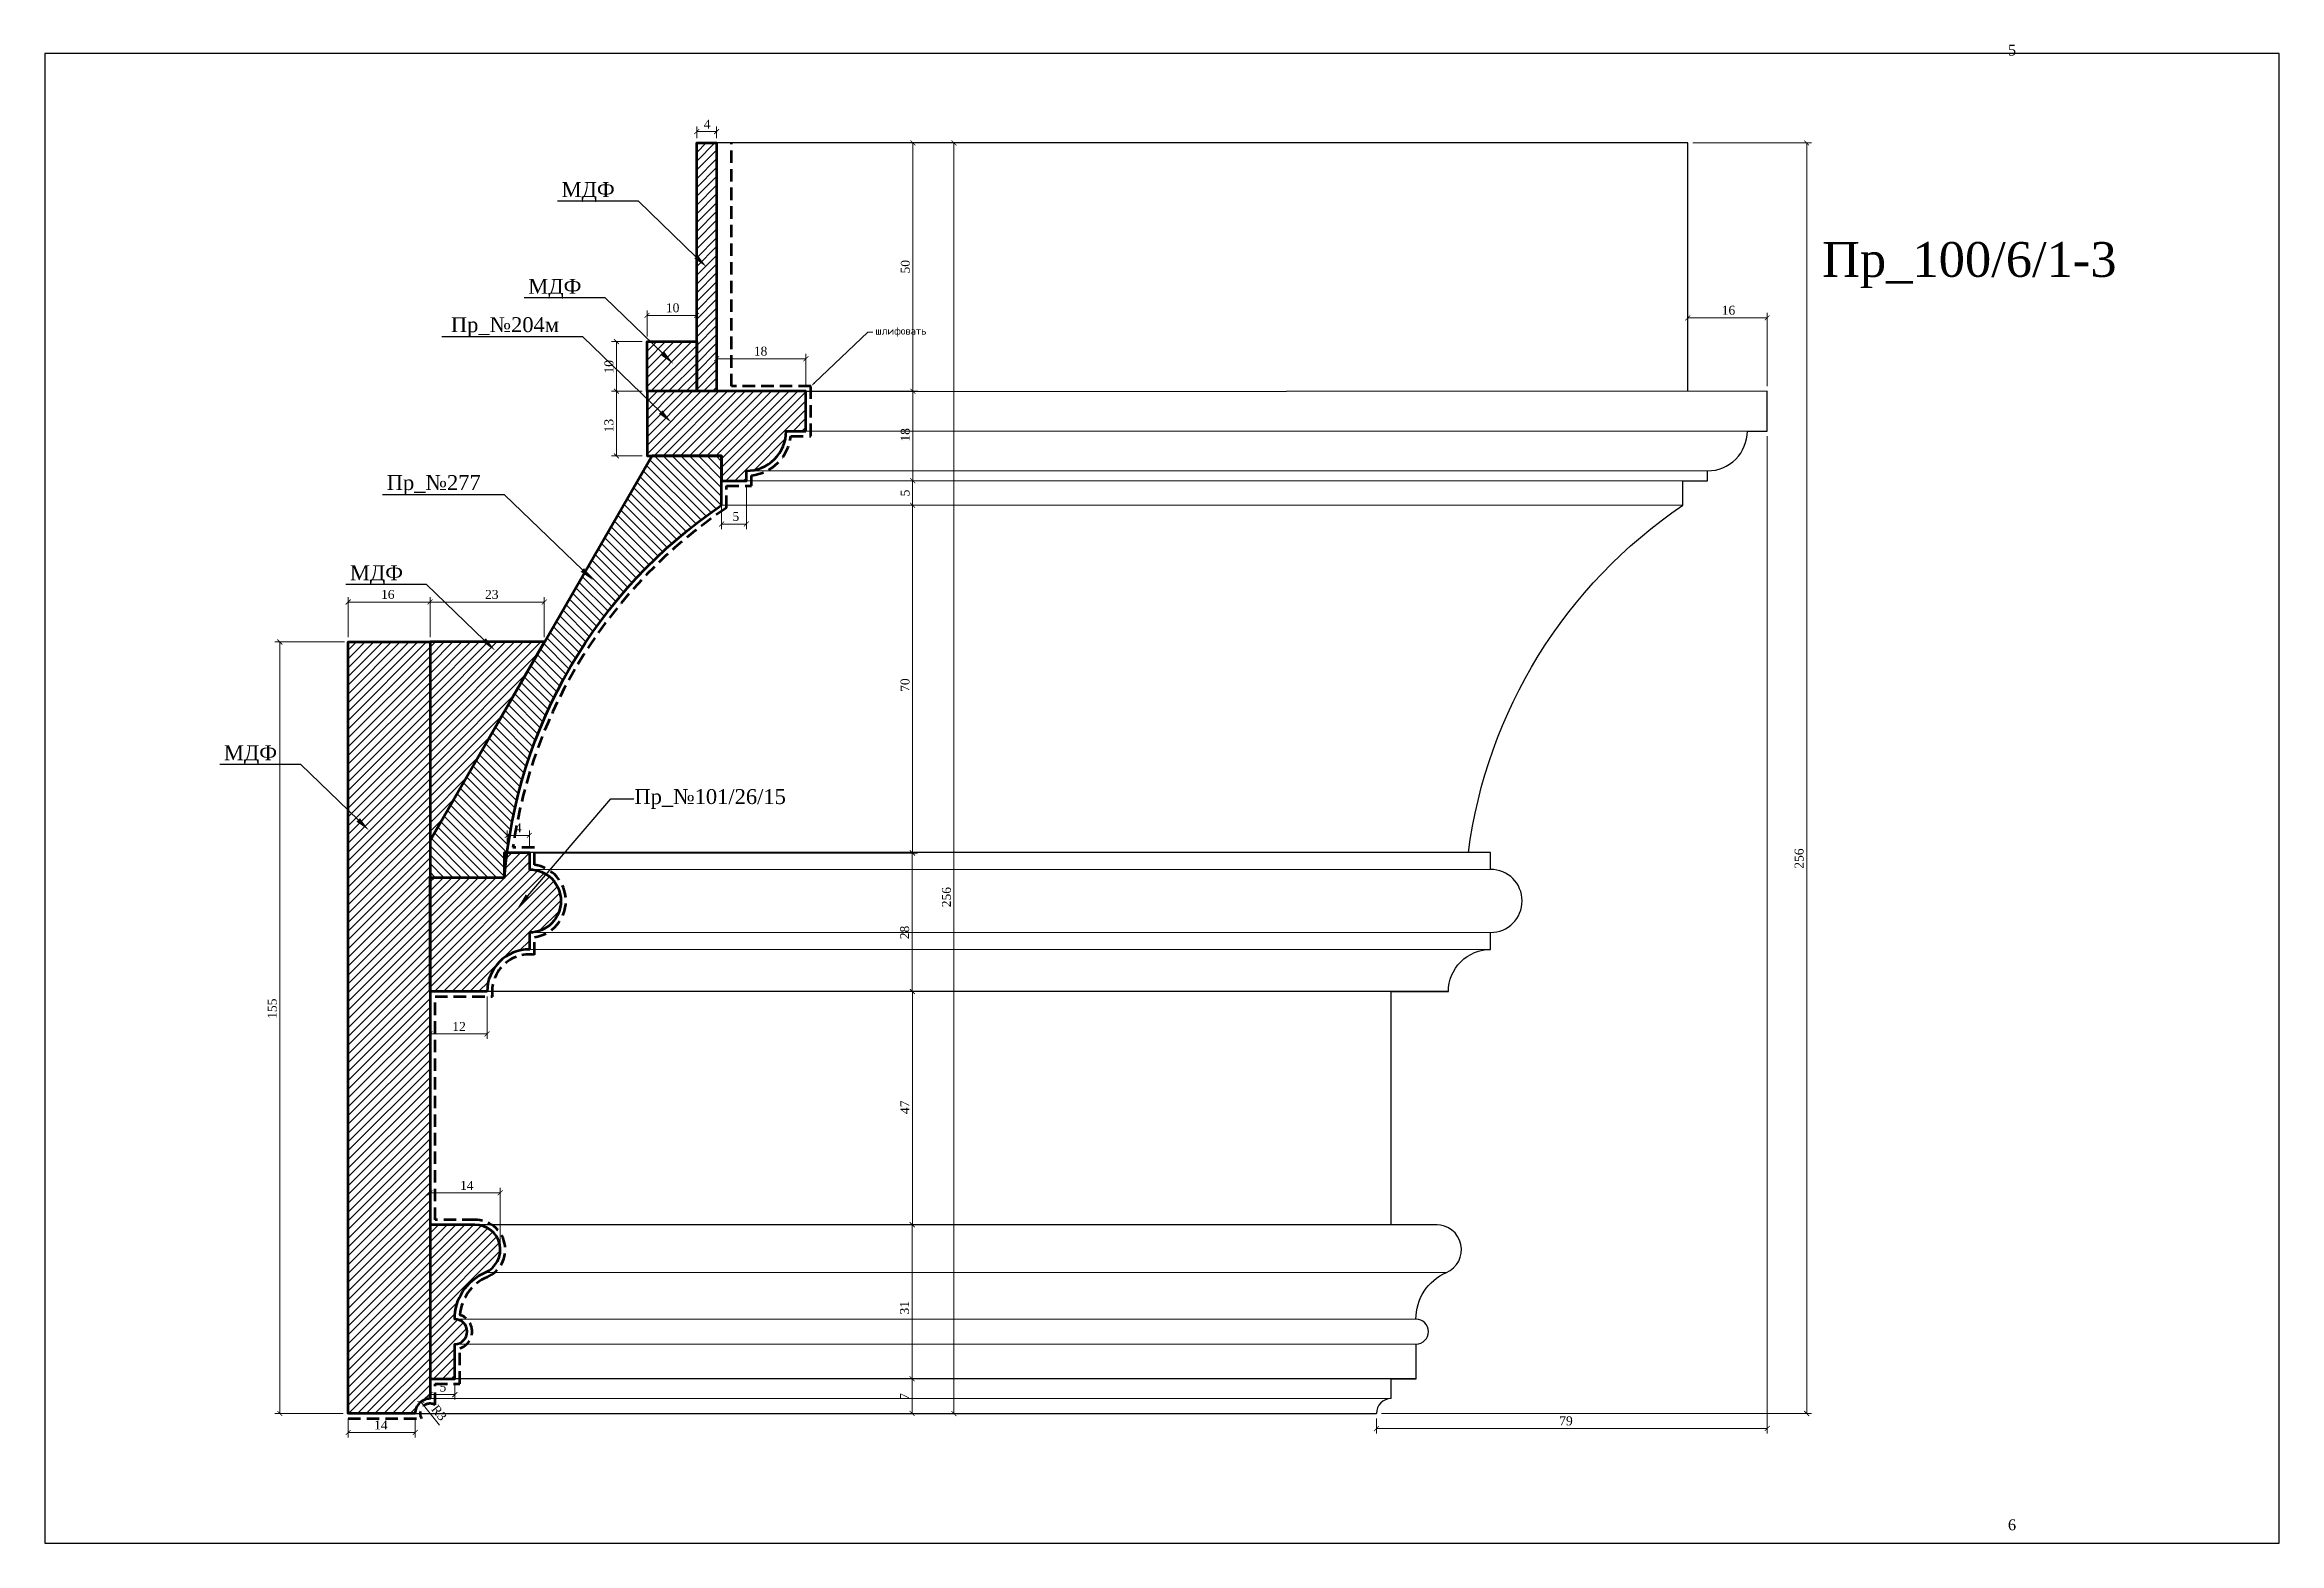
# Model space of a CAD drawing. Header units: millimetres. Extents: x 309321 to 309771, y -92212 to -91910.
import ezdxf
from ezdxf import colors
from ezdxf.entities.mleader import LeaderData, LeaderLine
from ezdxf.math import Vec2, Vec3

# ---------------------------------------------------------------- set-up
doc = ezdxf.new("R2010")
doc.units = ezdxf.units.MM
doc.header["$MEASUREMENT"] = 0
doc.linetypes.add('HIDDEN', pattern=[0.375, 0.25, -0.125])
doc.layers.add('Outside panel', color=7, linetype='Continuous', lineweight=18, true_color=0x7f5e57)
for name, color, linetype, lineweight in [('линия 15', 7, 'Continuous', 15), ('линия 50', 1, 'Continuous', 140), ('служебный слой РАЗМЕРЫ', 7, 'Continuous', 9), ('ШТАМП', 7, 'Continuous', 5)]:
    doc.layers.add(name, color=color, linetype=linetype, lineweight=lineweight)
doc.layers.add('размеры в модели', color=7, linetype='Continuous')
doc.styles.add('ELECT', font='times.ttf')
doc.styles.get("Standard").update_dxf_attribs({"font": 'times.ttf'})
doc.styles.add('ЕСКД профили текст', font='isocpeur.ttf')
doc.dimstyles.new('M_1', dxfattribs={"dimtxt": 1.8, "dimasz": 1, "dimexe": 1, "dimexo": 1, "dimgap": 0.6, "dimtad": 1, "dimdec": 0, "dimdsep": 46, "dimtxsty": 'Standard', "dimblk": 'ARCHTICK', "dimcen": -5, "dimclrd": 7, "dimclre": 7, "dimclrt": 7, "dimadec": 0, "dimazin": 0, "dimtfac": 1, "dimtdec": 0, "dimtmove": 0, "dimatfit": 3, "dimfxl": 1, "dimtolj": 1, "dimtzin": 0, "dimlwd": 5, "dimlwe": 5, "dimarcsym": 0})
pattern_1 = [(45, (114.0276, 2063.7564), (-0.8838834765, 0.8838834765), [])]
pattern_2 = [(45, (2457.0998, -1109.9011), (-0.8838834765, 0.8838834765), [])]

msp = doc.modelspace()

# ---------------------------------------------------------------- texts
at = {"color": 7, "ltscale": 1000, "style": 'ELECT'}
msp.add_text('Пр_100/6/1-3', height=7, dxfattribs=at).set_placement((309679.11, -91956.54))
at = {"layer": 'ШТАМП', "color": 0, "linetype": 'ByBlock', "lineweight": -2}
for s, p in [('5', (309716.55, -91911.97)), ('6', (309716.55, -92208.94))]:
    msp.add_text(s, height=2.18, dxfattribs=at).set_placement(p)

# ---------------------------------------------------------------- blocks, each defined once
blk = doc.blocks.new('_ArchTick')
at = {"color": 0, "linetype": 'ByBlock', "const_width": 0.15}
blk.add_lwpolyline([(-0.5, -0.5), (0.5, 0.5)], dxfattribs=at)
blk = doc.blocks.new('*D28')
at = {"color": 7, "lineweight": 5, "ltscale": 1000, "transparency": 16777216}
for p, q in [((309668.07, -91988.6), (309668.07, -92189.45)), ((309589.37, -92186.44), (309589.37, -92189.45)), ((309589.37, -92188.45), (309668.07, -92188.45))]:
    blk.add_line(p, q, dxfattribs=at)
at = {"layer": 'Defpoints', "color": 0, "ltscale": 1000, "transparency": 16777216}
for p in [(309668.07, -91987.6), (309589.37, -92185.44), (309668.07, -92188.45)]:
    blk.add_point(p, dxfattribs=at)
at = {"color": 7, "lineweight": 5, "ltscale": 1000, "transparency": 16777216, "rotation": 180}
blk.add_blockref('_ArchTick', (309589.37, -92188.45), dxfattribs=at)
at = {"color": 7, "lineweight": 5, "ltscale": 1000, "transparency": 16777216}
blk.add_blockref('_ArchTick', (309668.07, -92188.45), dxfattribs=at)
at = {"color": 7, "ltscale": 1000, "transparency": 16777216, "insert": (309627.55, -92186.93), "char_height": 1.8, "attachment_point": 5}
blk.add_mtext('\\A1;79', dxfattribs=at)
blk = doc.blocks.new('*D27')
at = {"color": 7, "lineweight": 5, "ltscale": 1000, "transparency": 16777216}
for p, q in [((309652.07, -91978.58), (309652.07, -91963.8)), ((309652.07, -91964.8), (309668.07, -91964.8)), ((309668.07, -91978.58), (309668.07, -91963.8))]:
    blk.add_line(p, q, dxfattribs=at)
at = {"layer": 'Defpoints', "color": 0, "ltscale": 1000, "transparency": 16777216}
for p in [(309668.07, -91964.8), (309652.07, -91979.58), (309668.07, -91979.58)]:
    blk.add_point(p, dxfattribs=at)
at = {"color": 7, "lineweight": 5, "ltscale": 1000, "transparency": 16777216, "rotation": 180}
blk.add_blockref('_ArchTick', (309652.07, -91964.8), dxfattribs=at)
at = {"color": 7, "lineweight": 5, "ltscale": 1000, "transparency": 16777216}
blk.add_blockref('_ArchTick', (309668.07, -91964.8), dxfattribs=at)
at = {"color": 7, "ltscale": 1000, "transparency": 16777216, "insert": (309660.27, -91963.28), "char_height": 1.8, "attachment_point": 5}
blk.add_mtext('\\A1;16', dxfattribs=at)
blk = doc.blocks.new('*D26')
at = {"color": 7, "lineweight": 5, "ltscale": 1000, "transparency": 16777216}
for p, q in [((309653.07, -91929.58), (309677.02, -91929.58)), ((309676.02, -91929.58), (309676.02, -92185.44)), ((309590.37, -92185.44), (309677.02, -92185.44))]:
    blk.add_line(p, q, dxfattribs=at)
at = {"layer": 'Defpoints', "color": 0, "ltscale": 1000, "transparency": 16777216}
for p in [(309652.07, -91929.58), (309589.37, -92185.44), (309676.02, -92185.44)]:
    blk.add_point(p, dxfattribs=at)
at = {"color": 7, "lineweight": 5, "ltscale": 1000, "transparency": 16777216}
for p, rotation in [((309676.02, -91929.58), 90), ((309676.02, -92185.44), 270)]:
    blk.add_blockref('_ArchTick', p, dxfattribs=dict(at, rotation=rotation))
at = {"color": 7, "ltscale": 1000, "transparency": 16777216, "insert": (309674.5, -92073.68), "char_height": 1.8, "attachment_point": 5, "rotation": 90}
blk.add_mtext('\\A1;256', dxfattribs=at)
blk = doc.blocks.new('*D25')
at = {"layer": 'Defpoints', "color": 0, "ltscale": 1000, "transparency": 16777216}
for p in [(309456.5, -91929.57), (309395.8, -92185.44), (309504.3, -92185.44)]:
    blk.add_point(p, dxfattribs=at)
at = {"layer": 'линия 15', "color": 7, "lineweight": 5, "ltscale": 1000, "transparency": 16777216}
for p, q in [((309457.5, -91929.57), (309505.3, -91929.57)), ((309504.3, -91929.57), (309504.3, -92185.44)), ((309396.8, -92185.44), (309505.3, -92185.44))]:
    blk.add_line(p, q, dxfattribs=at)
for p, rotation in [((309504.3, -91929.57), 90), ((309504.3, -92185.44), 270)]:
    blk.add_blockref('_ArchTick', p, dxfattribs=dict(at, rotation=rotation))
at = {"layer": 'линия 15', "color": 7, "ltscale": 1000, "transparency": 16777216, "insert": (309502.79, -92081.45), "char_height": 1.8, "attachment_point": 5, "rotation": 90}
blk.add_mtext('\\A1;256', dxfattribs=at)
blk = doc.blocks.new('*D24')
at = {"layer": 'Defpoints', "color": 0, "ltscale": 1000, "transparency": 16777216}
for p in [(309396.92, -92183.1), (309398.8, -92185.44)]:
    blk.add_point(p, dxfattribs=at)
at = {"layer": 'размеры в модели', "color": 7, "lineweight": 5, "ltscale": 1000, "transparency": 16777216}
blk.add_line((309400.7, -92187.81), (309396.92, -92183.1), dxfattribs=at)
at = {"layer": 'размеры в модели', "color": 7, "lineweight": 5, "ltscale": 1000, "transparency": 16777216, "rotation": 128.7030925474114}
blk.add_blockref('_ArchTick', (309396.92, -92183.1), dxfattribs=at)
at = {"layer": 'размеры в модели', "color": 7, "ltscale": 1000, "transparency": 16777216, "insert": (309400.62, -92185.29), "char_height": 1.8, "attachment_point": 5, "rotation": 308.7031}
blk.add_mtext('\\A1;R3', dxfattribs=at)
blk = doc.blocks.new('*D23')
at = {"layer": 'Defpoints', "color": 0, "ltscale": 1000, "transparency": 16777216}
for p in [(309382.3, -92185.44), (309395.8, -92185.44), (309395.8, -92189.25)]:
    blk.add_point(p, dxfattribs=at)
at = {"layer": 'размеры в модели', "color": 7, "lineweight": 5, "ltscale": 1000, "transparency": 16777216}
for p, q in [((309382.3, -92186.44), (309382.3, -92190.25)), ((309395.8, -92186.44), (309395.8, -92190.25)), ((309382.3, -92189.25), (309395.8, -92189.25))]:
    blk.add_line(p, q, dxfattribs=at)
at = {"layer": 'размеры в модели', "color": 7, "lineweight": 5, "ltscale": 1000, "transparency": 16777216, "rotation": 180}
blk.add_blockref('_ArchTick', (309382.3, -92189.25), dxfattribs=at)
at = {"layer": 'размеры в модели', "color": 7, "lineweight": 5, "ltscale": 1000, "transparency": 16777216}
blk.add_blockref('_ArchTick', (309395.8, -92189.25), dxfattribs=at)
at = {"layer": 'размеры в модели', "color": 7, "ltscale": 1000, "transparency": 16777216, "insert": (309388.9, -92187.75), "char_height": 1.8, "attachment_point": 5}
blk.add_mtext('\\A1;14', dxfattribs=at)
blk = doc.blocks.new('*D22')
at = {"layer": 'Defpoints', "color": 0, "ltscale": 1000, "transparency": 16777216}
for p in [(309398.8, -92178.44), (309403.8, -92178.44), (309403.8, -92181.63)]:
    blk.add_point(p, dxfattribs=at)
at = {"layer": 'размеры в модели', "color": 7, "lineweight": 5, "ltscale": 1000, "transparency": 16777216}
for p, q in [((309398.8, -92179.44), (309398.8, -92182.63)), ((309398.8, -92181.63), (309403.8, -92181.63)), ((309403.8, -92179.44), (309403.8, -92182.63))]:
    blk.add_line(p, q, dxfattribs=at)
at = {"layer": 'размеры в модели', "color": 7, "lineweight": 5, "ltscale": 1000, "transparency": 16777216, "rotation": 180}
blk.add_blockref('_ArchTick', (309398.8, -92181.63), dxfattribs=at)
at = {"layer": 'размеры в модели', "color": 7, "lineweight": 5, "ltscale": 1000, "transparency": 16777216}
blk.add_blockref('_ArchTick', (309403.8, -92181.63), dxfattribs=at)
at = {"layer": 'размеры в модели', "color": 7, "ltscale": 1000, "transparency": 16777216, "insert": (309401.39, -92180.12), "char_height": 1.8, "attachment_point": 5}
blk.add_mtext('\\A1;5', dxfattribs=at)
blk = doc.blocks.new('*D21')
at = {"layer": 'Defpoints', "color": 0, "ltscale": 1000, "transparency": 16777216}
for p in [(309412.94, -92141), (309398.8, -92147.44), (309412.94, -92152.44)]:
    blk.add_point(p, dxfattribs=at)
at = {"layer": 'размеры в модели', "color": 7, "lineweight": 5, "ltscale": 1000, "transparency": 16777216}
for p, q in [((309398.8, -92146.44), (309398.8, -92140)), ((309398.8, -92141), (309412.94, -92141)), ((309412.94, -92151.44), (309412.94, -92140))]:
    blk.add_line(p, q, dxfattribs=at)
at = {"layer": 'размеры в модели', "color": 7, "lineweight": 5, "ltscale": 1000, "transparency": 16777216, "rotation": 180}
blk.add_blockref('_ArchTick', (309398.8, -92141), dxfattribs=at)
at = {"layer": 'размеры в модели', "color": 7, "lineweight": 5, "ltscale": 1000, "transparency": 16777216}
blk.add_blockref('_ArchTick', (309412.94, -92141), dxfattribs=at)
at = {"layer": 'размеры в модели', "color": 7, "ltscale": 1000, "transparency": 16777216, "insert": (309406.2, -92139.5), "char_height": 1.8, "attachment_point": 5}
blk.add_mtext('\\A1;14', dxfattribs=at)
blk = doc.blocks.new('*D20')
at = {"layer": 'Defpoints', "color": 0, "ltscale": 1000, "transparency": 16777216}
for p in [(309398.8, -92100.47), (309410.3, -92100.47), (309410.3, -92108.99)]:
    blk.add_point(p, dxfattribs=at)
at = {"layer": 'размеры в модели', "color": 7, "lineweight": 5, "ltscale": 1000, "transparency": 16777216}
for p, q in [((309398.8, -92101.47), (309398.8, -92109.99)), ((309410.3, -92101.47), (309410.3, -92109.99)), ((309398.8, -92108.99), (309410.3, -92108.99))]:
    blk.add_line(p, q, dxfattribs=at)
at = {"layer": 'размеры в модели', "color": 7, "lineweight": 5, "ltscale": 1000, "transparency": 16777216, "rotation": 180}
blk.add_blockref('_ArchTick', (309398.8, -92108.99), dxfattribs=at)
at = {"layer": 'размеры в модели', "color": 7, "lineweight": 5, "ltscale": 1000, "transparency": 16777216}
blk.add_blockref('_ArchTick', (309410.3, -92108.99), dxfattribs=at)
at = {"layer": 'размеры в модели', "color": 7, "ltscale": 1000, "transparency": 16777216, "insert": (309404.65, -92107.49), "char_height": 1.8, "attachment_point": 5}
blk.add_mtext('\\A1;12', dxfattribs=at)
blk = doc.blocks.new('*D19')
at = {"layer": 'Defpoints', "color": 0, "ltscale": 1000, "transparency": 16777216}
for p in [(309418.8, -92069.01), (309414.33, -92072.47), (309418.8, -92072.47)]:
    blk.add_point(p, dxfattribs=at)
at = {"layer": 'размеры в модели', "color": 7, "lineweight": 5, "ltscale": 1000, "transparency": 16777216}
for p, q in [((309414.33, -92071.47), (309414.33, -92068.01)), ((309414.33, -92069.01), (309418.8, -92069.01)), ((309418.8, -92071.47), (309418.8, -92068.01))]:
    blk.add_line(p, q, dxfattribs=at)
at = {"layer": 'размеры в модели', "color": 7, "lineweight": 5, "ltscale": 1000, "transparency": 16777216, "rotation": 180}
blk.add_blockref('_ArchTick', (309414.33, -92069.01), dxfattribs=at)
at = {"layer": 'размеры в модели', "color": 7, "lineweight": 5, "ltscale": 1000, "transparency": 16777216}
blk.add_blockref('_ArchTick', (309418.8, -92069.01), dxfattribs=at)
at = {"layer": 'размеры в модели', "color": 7, "ltscale": 1000, "transparency": 16777216, "insert": (309416.56, -92067.51), "char_height": 1.8, "attachment_point": 5}
blk.add_mtext('\\A1;4', dxfattribs=at)
blk = doc.blocks.new('*D18')
at = {"layer": 'Defpoints', "color": 0, "ltscale": 1000, "transparency": 16777216}
for p in [(309457.5, -91997.6), (309462.5, -91997.6), (309462.5, -92006.32)]:
    blk.add_point(p, dxfattribs=at)
at = {"layer": 'размеры в модели', "color": 7, "lineweight": 5, "ltscale": 1000, "transparency": 16777216}
for p, q in [((309457.5, -91998.6), (309457.5, -92007.32)), ((309462.5, -91998.6), (309462.5, -92007.32)), ((309457.5, -92006.32), (309462.5, -92006.32))]:
    blk.add_line(p, q, dxfattribs=at)
at = {"layer": 'размеры в модели', "color": 7, "lineweight": 5, "ltscale": 1000, "transparency": 16777216, "rotation": 180}
blk.add_blockref('_ArchTick', (309457.5, -92006.32), dxfattribs=at)
at = {"layer": 'размеры в модели', "color": 7, "lineweight": 5, "ltscale": 1000, "transparency": 16777216}
blk.add_blockref('_ArchTick', (309462.5, -92006.32), dxfattribs=at)
at = {"layer": 'размеры в модели', "color": 7, "ltscale": 1000, "transparency": 16777216, "insert": (309460.38, -92004.8), "char_height": 1.8, "attachment_point": 5}
blk.add_mtext('\\A1;5', dxfattribs=at)
blk = doc.blocks.new('*D17')
at = {"layer": 'Defpoints', "color": 0, "ltscale": 1000, "transparency": 16777216}
for p in [(309474.5, -91973.03), (309456.5, -91979.58), (309474.5, -91979.58)]:
    blk.add_point(p, dxfattribs=at)
at = {"layer": 'размеры в модели', "color": 7, "lineweight": 5, "ltscale": 1000, "transparency": 16777216}
for p, q in [((309456.5, -91978.58), (309456.5, -91972.03)), ((309456.5, -91973.03), (309474.5, -91973.03)), ((309474.5, -91978.58), (309474.5, -91972.03))]:
    blk.add_line(p, q, dxfattribs=at)
at = {"layer": 'размеры в модели', "color": 7, "lineweight": 5, "ltscale": 1000, "transparency": 16777216, "rotation": 180}
blk.add_blockref('_ArchTick', (309456.5, -91973.03), dxfattribs=at)
at = {"layer": 'размеры в модели', "color": 7, "lineweight": 5, "ltscale": 1000, "transparency": 16777216}
blk.add_blockref('_ArchTick', (309474.5, -91973.03), dxfattribs=at)
at = {"layer": 'размеры в модели', "color": 7, "ltscale": 1000, "transparency": 16777216, "insert": (309465.36, -91971.51), "char_height": 1.8, "attachment_point": 5}
blk.add_mtext('\\A1;18', dxfattribs=at)
blk = doc.blocks.new('*D16')
at = {"layer": 'Defpoints', "color": 0, "ltscale": 1000, "transparency": 16777216}
for p in [(309442.5, -91979.58), (309436.33, -91992.6), (309442.5, -91992.6)]:
    blk.add_point(p, dxfattribs=at)
at = {"layer": 'размеры в модели', "color": 7, "lineweight": 5, "ltscale": 1000, "transparency": 16777216}
for p, q in [((309441.5, -91979.58), (309435.33, -91979.58)), ((309436.33, -91979.58), (309436.33, -91992.6)), ((309441.5, -91992.6), (309435.33, -91992.6))]:
    blk.add_line(p, q, dxfattribs=at)
for p, rotation in [((309436.33, -91979.58), 90), ((309436.33, -91992.6), 270)]:
    blk.add_blockref('_ArchTick', p, dxfattribs=dict(at, rotation=rotation))
at = {"layer": 'размеры в модели', "color": 7, "ltscale": 1000, "transparency": 16777216, "insert": (309434.82, -91986.49), "char_height": 1.8, "attachment_point": 5, "rotation": 90}
blk.add_mtext('\\A1;13', dxfattribs=at)
blk = doc.blocks.new('*D15')
at = {"layer": 'Defpoints', "color": 0, "ltscale": 1000, "transparency": 16777216}
for p in [(309442.5, -91969.58), (309436.33, -91979.58), (309442.5, -91979.58)]:
    blk.add_point(p, dxfattribs=at)
at = {"layer": 'размеры в модели', "color": 7, "lineweight": 5, "ltscale": 1000, "transparency": 16777216}
for p, q in [((309441.5, -91969.58), (309435.33, -91969.58)), ((309436.33, -91969.58), (309436.33, -91979.58)), ((309441.5, -91979.58), (309435.33, -91979.58))]:
    blk.add_line(p, q, dxfattribs=at)
for p, rotation in [((309436.33, -91969.58), 90), ((309436.33, -91979.58), 270)]:
    blk.add_blockref('_ArchTick', p, dxfattribs=dict(at, rotation=rotation))
at = {"layer": 'размеры в модели', "color": 7, "ltscale": 1000, "transparency": 16777216, "insert": (309434.82, -91974.64), "char_height": 1.8, "attachment_point": 5, "rotation": 90}
blk.add_mtext('\\A1;10', dxfattribs=at)
blk = doc.blocks.new('*D14')
at = {"layer": 'Defpoints', "color": 0, "ltscale": 1000, "transparency": 16777216}
for p in [(309452.5, -91964.3), (309442.5, -91969.58), (309452.5, -91969.48)]:
    blk.add_point(p, dxfattribs=at)
at = {"layer": 'размеры в модели', "color": 7, "lineweight": 5, "ltscale": 1000, "transparency": 16777216}
for p, q in [((309442.5, -91968.58), (309442.5, -91963.3)), ((309442.5, -91964.3), (309452.5, -91964.3)), ((309452.5, -91968.48), (309452.5, -91963.3))]:
    blk.add_line(p, q, dxfattribs=at)
at = {"layer": 'размеры в модели', "color": 7, "lineweight": 5, "ltscale": 1000, "transparency": 16777216, "rotation": 180}
blk.add_blockref('_ArchTick', (309442.5, -91964.3), dxfattribs=at)
at = {"layer": 'размеры в модели', "color": 7, "lineweight": 5, "ltscale": 1000, "transparency": 16777216}
blk.add_blockref('_ArchTick', (309452.5, -91964.3), dxfattribs=at)
at = {"layer": 'размеры в модели', "color": 7, "ltscale": 1000, "transparency": 16777216, "insert": (309447.65, -91962.78), "char_height": 1.8, "attachment_point": 5}
blk.add_mtext('\\A1;10', dxfattribs=at)
blk = doc.blocks.new('*D13')
at = {"layer": 'Defpoints', "color": 0, "ltscale": 1000, "transparency": 16777216}
for p in [(309452.5, -91929.58), (309456.5, -91927.29), (309456.5, -91929.58)]:
    blk.add_point(p, dxfattribs=at)
at = {"layer": 'размеры в модели', "color": 7, "lineweight": 5, "ltscale": 1000, "transparency": 16777216}
for p, q in [((309452.5, -91928.58), (309452.5, -91926.29)), ((309452.5, -91927.29), (309456.5, -91927.29)), ((309456.5, -91928.58), (309456.5, -91926.29))]:
    blk.add_line(p, q, dxfattribs=at)
at = {"layer": 'размеры в модели', "color": 7, "lineweight": 5, "ltscale": 1000, "transparency": 16777216, "rotation": 180}
blk.add_blockref('_ArchTick', (309452.5, -91927.29), dxfattribs=at)
at = {"layer": 'размеры в модели', "color": 7, "lineweight": 5, "ltscale": 1000, "transparency": 16777216}
blk.add_blockref('_ArchTick', (309456.5, -91927.29), dxfattribs=at)
at = {"layer": 'размеры в модели', "color": 7, "ltscale": 1000, "transparency": 16777216, "insert": (309454.6, -91925.79), "char_height": 1.8, "attachment_point": 5}
blk.add_mtext('\\A1;4', dxfattribs=at)
blk = doc.blocks.new('*D12')
at = {"layer": 'Defpoints', "color": 0, "ltscale": 1000, "transparency": 16777216}
for p in [(309407.31, -92147.44), (309403.8, -92178.44), (309495.87, -92178.44)]:
    blk.add_point(p, dxfattribs=at)
at = {"layer": 'размеры в модели', "color": 7, "lineweight": 5, "ltscale": 1000, "transparency": 16777216}
for p, q in [((309408.31, -92147.44), (309496.87, -92147.44)), ((309495.87, -92147.44), (309495.87, -92178.44)), ((309404.8, -92178.44), (309496.87, -92178.44))]:
    blk.add_line(p, q, dxfattribs=at)
for p, rotation in [((309495.87, -92147.44), 90), ((309495.87, -92178.44), 270)]:
    blk.add_blockref('_ArchTick', p, dxfattribs=dict(at, rotation=rotation))
at = {"layer": 'размеры в модели', "color": 7, "ltscale": 1000, "transparency": 16777216, "insert": (309494.35, -92164.14), "char_height": 1.8, "attachment_point": 5, "rotation": 90}
blk.add_mtext('\\A1;31', dxfattribs=at)
blk = doc.blocks.new('*D11')
at = {"layer": 'Defpoints', "color": 0, "ltscale": 1000, "transparency": 16777216}
for p in [(309398.8, -92100.47), (309398.8, -92147.44), (309495.93, -92147.44)]:
    blk.add_point(p, dxfattribs=at)
at = {"layer": 'размеры в модели', "color": 7, "lineweight": 5, "ltscale": 1000, "transparency": 16777216}
for p, q in [((309399.8, -92100.47), (309496.93, -92100.47)), ((309495.93, -92100.47), (309495.93, -92147.44)), ((309399.8, -92147.44), (309496.93, -92147.44))]:
    blk.add_line(p, q, dxfattribs=at)
for p, rotation in [((309495.93, -92100.47), 90), ((309495.93, -92147.44), 270)]:
    blk.add_blockref('_ArchTick', p, dxfattribs=dict(at, rotation=rotation))
at = {"layer": 'размеры в модели', "color": 7, "ltscale": 1000, "transparency": 16777216, "insert": (309494.41, -92123.79), "char_height": 1.8, "attachment_point": 5, "rotation": 90}
blk.add_mtext('\\A1;47', dxfattribs=at)
blk = doc.blocks.new('*D10')
at = {"layer": 'Defpoints', "color": 0, "ltscale": 1000, "transparency": 16777216}
for p in [(309418.8, -92072.47), (309410.3, -92100.47), (309495.9, -92100.47)]:
    blk.add_point(p, dxfattribs=at)
at = {"layer": 'размеры в модели', "color": 7, "lineweight": 5, "ltscale": 1000, "transparency": 16777216}
for p, q in [((309419.8, -92072.47), (309496.9, -92072.47)), ((309495.9, -92072.47), (309495.9, -92100.47)), ((309411.3, -92100.47), (309496.9, -92100.47))]:
    blk.add_line(p, q, dxfattribs=at)
for p, rotation in [((309495.9, -92072.47), 90), ((309495.9, -92100.47), 270)]:
    blk.add_blockref('_ArchTick', p, dxfattribs=dict(at, rotation=rotation))
at = {"layer": 'размеры в модели', "color": 7, "ltscale": 1000, "transparency": 16777216, "insert": (309494.38, -92088.57), "char_height": 1.8, "attachment_point": 5, "rotation": 90}
blk.add_mtext('\\A1;28', dxfattribs=at)
blk = doc.blocks.new('*D9')
at = {"layer": 'Defpoints', "color": 0, "ltscale": 1000, "transparency": 16777216}
for p in [(309457.5, -92002.55), (309418.8, -92072.62), (309495.98, -92072.62)]:
    blk.add_point(p, dxfattribs=at)
at = {"layer": 'размеры в модели', "color": 7, "lineweight": 5, "ltscale": 1000, "transparency": 16777216}
for p, q in [((309458.5, -92002.55), (309496.98, -92002.55)), ((309495.98, -92002.55), (309495.98, -92072.62)), ((309419.8, -92072.62), (309496.98, -92072.62))]:
    blk.add_line(p, q, dxfattribs=at)
for p, rotation in [((309495.98, -92002.55), 90), ((309495.98, -92072.62), 270)]:
    blk.add_blockref('_ArchTick', p, dxfattribs=dict(at, rotation=rotation))
at = {"layer": 'размеры в модели', "color": 7, "ltscale": 1000, "transparency": 16777216, "insert": (309494.46, -92038.75), "char_height": 1.8, "attachment_point": 5, "rotation": 90}
blk.add_mtext('\\A1;70', dxfattribs=at)
blk = doc.blocks.new('*D8')
at = {"layer": 'Defpoints', "color": 0, "ltscale": 1000, "transparency": 16777216}
for p in [(309457.5, -91997.6), (309457.5, -92002.55), (309495.98, -92002.55)]:
    blk.add_point(p, dxfattribs=at)
at = {"layer": 'размеры в модели', "color": 7, "lineweight": 5, "ltscale": 1000, "transparency": 16777216}
for p, q in [((309458.5, -91997.6), (309496.98, -91997.6)), ((309495.98, -91997.6), (309495.98, -92002.55)), ((309458.5, -92002.55), (309496.98, -92002.55))]:
    blk.add_line(p, q, dxfattribs=at)
for p, rotation in [((309495.98, -91997.6), 90), ((309495.98, -92002.55), 270)]:
    blk.add_blockref('_ArchTick', p, dxfattribs=dict(at, rotation=rotation))
at = {"layer": 'размеры в модели', "color": 7, "ltscale": 1000, "transparency": 16777216, "insert": (309494.46, -92000.07), "char_height": 1.8, "attachment_point": 5, "rotation": 90}
blk.add_mtext('\\A1;5', dxfattribs=at)
blk = doc.blocks.new('*D7')
at = {"layer": 'Defpoints', "color": 0, "ltscale": 1000, "transparency": 16777216}
for p in [(309474.5, -91979.58), (309496.02, -91979.58), (309462.5, -91997.6)]:
    blk.add_point(p, dxfattribs=at)
at = {"layer": 'размеры в модели', "color": 7, "lineweight": 5, "ltscale": 1000, "transparency": 16777216}
for p, q in [((309475.5, -91979.58), (309497.02, -91979.58)), ((309496.02, -91997.6), (309496.02, -91979.58)), ((309463.5, -91997.6), (309497.02, -91997.6))]:
    blk.add_line(p, q, dxfattribs=at)
for p, rotation in [((309496.02, -91979.58), 90), ((309496.02, -91997.6), 270)]:
    blk.add_blockref('_ArchTick', p, dxfattribs=dict(at, rotation=rotation))
at = {"layer": 'размеры в модели', "color": 7, "ltscale": 1000, "transparency": 16777216, "insert": (309494.51, -91988.36), "char_height": 1.8, "attachment_point": 5, "rotation": 90}
blk.add_mtext('\\A1;18', dxfattribs=at)
blk = doc.blocks.new('*D6')
at = {"layer": 'Defpoints', "color": 0, "ltscale": 1000, "transparency": 16777216}
for p in [(309456.5, -91929.58), (309456.5, -91979.58), (309496.02, -91979.58)]:
    blk.add_point(p, dxfattribs=at)
at = {"layer": 'размеры в модели', "color": 7, "lineweight": 5, "ltscale": 1000, "transparency": 16777216}
for p, q in [((309457.5, -91929.58), (309497.02, -91929.58)), ((309496.02, -91929.58), (309496.02, -91979.58)), ((309457.5, -91979.58), (309497.02, -91979.58))]:
    blk.add_line(p, q, dxfattribs=at)
for p, rotation in [((309496.02, -91929.58), 90), ((309496.02, -91979.58), 270)]:
    blk.add_blockref('_ArchTick', p, dxfattribs=dict(at, rotation=rotation))
at = {"layer": 'размеры в модели', "color": 7, "ltscale": 1000, "transparency": 16777216, "insert": (309494.51, -91954.5), "char_height": 1.8, "attachment_point": 5, "rotation": 90}
blk.add_mtext('\\A1;50', dxfattribs=at)
blk = doc.blocks.new('*D5')
at = {"layer": 'Defpoints', "color": 0, "ltscale": 1000, "transparency": 16777216}
for p in [(309398.8, -92178.44), (309395.8, -92185.44), (309495.87, -92185.44)]:
    blk.add_point(p, dxfattribs=at)
at = {"layer": 'размеры в модели', "color": 7, "lineweight": 5, "ltscale": 1000, "transparency": 16777216}
for p, q in [((309399.8, -92178.44), (309496.87, -92178.44)), ((309495.87, -92178.44), (309495.87, -92185.44)), ((309396.8, -92185.44), (309496.87, -92185.44))]:
    blk.add_line(p, q, dxfattribs=at)
for p, rotation in [((309495.87, -92178.44), 90), ((309495.87, -92185.44), 270)]:
    blk.add_blockref('_ArchTick', p, dxfattribs=dict(at, rotation=rotation))
at = {"layer": 'размеры в модели', "color": 7, "ltscale": 1000, "transparency": 16777216, "insert": (309494.35, -92182.01), "char_height": 1.8, "attachment_point": 5, "rotation": 90}
blk.add_mtext('\\A1;7', dxfattribs=at)
blk = doc.blocks.new('*D4')
at = {"layer": 'Defpoints', "color": 0, "ltscale": 1000, "transparency": 16777216}
for p in [(309382.6, -92030.07), (309368.54, -92185.44), (309382.3, -92185.44)]:
    blk.add_point(p, dxfattribs=at)
at = {"layer": 'размеры в модели', "color": 7, "lineweight": 5, "ltscale": 1000, "transparency": 16777216}
for p, q in [((309381.6, -92030.07), (309367.54, -92030.07)), ((309368.54, -92030.07), (309368.54, -92185.44)), ((309381.3, -92185.44), (309367.54, -92185.44))]:
    blk.add_line(p, q, dxfattribs=at)
for p, rotation in [((309368.54, -92030.07), 90), ((309368.54, -92185.44), 270)]:
    blk.add_blockref('_ArchTick', p, dxfattribs=dict(at, rotation=rotation))
at = {"layer": 'размеры в модели', "color": 7, "ltscale": 1000, "transparency": 16777216, "insert": (309367.03, -92103.91), "char_height": 1.8, "attachment_point": 5, "rotation": 90}
blk.add_mtext('\\A1;155', dxfattribs=at)
blk = doc.blocks.new('*D3')
at = {"layer": 'Defpoints', "color": 0, "ltscale": 1000, "transparency": 16777216}
for p in [(309421.8, -92022.02), (309398.8, -92030.07), (309421.8, -92030.07)]:
    blk.add_point(p, dxfattribs=at)
at = {"layer": 'размеры в модели', "color": 7, "lineweight": 5, "ltscale": 1000, "transparency": 16777216}
for p, q in [((309398.8, -92029.07), (309398.8, -92021.02)), ((309398.8, -92022.02), (309421.8, -92022.02)), ((309421.8, -92029.07), (309421.8, -92021.02))]:
    blk.add_line(p, q, dxfattribs=at)
at = {"layer": 'размеры в модели', "color": 7, "lineweight": 5, "ltscale": 1000, "transparency": 16777216, "rotation": 180}
blk.add_blockref('_ArchTick', (309398.8, -92022.02), dxfattribs=at)
at = {"layer": 'размеры в модели', "color": 7, "lineweight": 5, "ltscale": 1000, "transparency": 16777216}
blk.add_blockref('_ArchTick', (309421.8, -92022.02), dxfattribs=at)
at = {"layer": 'размеры в модели', "color": 7, "ltscale": 1000, "transparency": 16777216, "insert": (309411.23, -92020.5), "char_height": 1.8, "attachment_point": 5}
blk.add_mtext('\\A1;23', dxfattribs=at)
blk = doc.blocks.new('*D2')
at = {"layer": 'Defpoints', "color": 0, "ltscale": 1000, "transparency": 16777216}
for p in [(309398.8, -92022.02), (309382.31, -92030.07), (309398.8, -92030.07)]:
    blk.add_point(p, dxfattribs=at)
at = {"layer": 'размеры в модели', "color": 7, "lineweight": 5, "ltscale": 1000, "transparency": 16777216}
for p, q in [((309382.31, -92029.07), (309382.31, -92021.02)), ((309382.31, -92022.02), (309398.8, -92022.02)), ((309398.8, -92029.07), (309398.8, -92021.02))]:
    blk.add_line(p, q, dxfattribs=at)
at = {"layer": 'размеры в модели', "color": 7, "lineweight": 5, "ltscale": 1000, "transparency": 16777216, "rotation": 180}
blk.add_blockref('_ArchTick', (309382.31, -92022.02), dxfattribs=at)
at = {"layer": 'размеры в модели', "color": 7, "lineweight": 5, "ltscale": 1000, "transparency": 16777216}
blk.add_blockref('_ArchTick', (309398.8, -92022.02), dxfattribs=at)
at = {"layer": 'размеры в модели', "color": 7, "ltscale": 1000, "transparency": 16777216, "insert": (309390.29, -92020.5), "char_height": 1.8, "attachment_point": 5}
blk.add_mtext('\\A1;16', dxfattribs=at)

# ---------------------------------------------------------------- dimensions: what is measured, and where the dimension line sits
at = {"color": 5, "ltscale": 1000}
dim = msp.add_linear_dim(base=(309676.02, -92185.44), p1=(309652.07, -91929.58), p2=(309589.37, -92185.44), angle=90, dimstyle='M_1', dxfattribs=at)
dim.commit()
dim.dimension.update_dxf_attribs({"geometry": '*D26', "text_midpoint": (309676.02, -92073.68), "dimtype": 128})
at = {"color": 7, "ltscale": 1000}
for base, p1, p2, picture, middle in [((309668.07, -91964.8), (309652.07, -91979.58), (309668.07, -91979.58), '*D27', (309660.27, -91964.8)), ((309668.07, -92188.45), (309589.37, -92185.44), (309668.07, -91987.6), '*D28', (309627.55, -92188.45))]:
    dim = msp.add_linear_dim(base=base, p1=p1, p2=p2, dimstyle='M_1', dxfattribs=at)
    dim.commit()
    dim.dimension.update_dxf_attribs({"geometry": picture, "text_midpoint": middle, "dimtype": 128})
at = {"layer": 'линия 15', "color": 5, "ltscale": 1000}
dim = msp.add_linear_dim(base=(309504.3, -92185.44), p1=(309456.5, -91929.57), p2=(309395.8, -92185.44), angle=90, dimstyle='M_1', dxfattribs=at)
dim.commit()
dim.dimension.update_dxf_attribs({"geometry": '*D25', "text_midpoint": (309504.3, -92081.45), "dimtype": 128})
at = {"layer": 'размеры в модели', "color": 5, "ltscale": 1000}
for base, p1, p2, picture, middle in [((309456.5, -91927.29), (309452.5, -91929.58), (309456.5, -91929.58), '*D13', (309454.6, -91927.29)), ((309452.5, -91964.3), (309442.5, -91969.58), (309452.5, -91969.48), '*D14', (309447.65, -91964.3)), ((309474.5, -91973.03), (309456.5, -91979.58), (309474.5, -91979.58), '*D17', (309465.36, -91973.03)), ((309462.5, -92006.32), (309457.5, -91997.6), (309462.5, -91997.6), '*D18', (309460.38, -92006.32)), ((309398.8, -92022.02), (309382.31, -92030.07), (309398.8, -92030.07), '*D2', (309390.29, -92022.02)), ((309421.8, -92022.02), (309398.8, -92030.07), (309421.8, -92030.07), '*D3', (309411.23, -92022.02)), ((309418.8, -92069.01), (309414.33, -92072.47), (309418.8, -92072.47), '*D19', (309416.56, -92069.01)), ((309410.304, -92108.9855), (309398.8004, -92100.4691), (309410.304, -92100.4691), '*D20', (309404.6543, -92108.9855)), ((309412.94, -92141), (309398.8, -92147.44), (309412.94, -92152.44), '*D21', (309406.2, -92141)), ((309403.8, -92181.63), (309398.8, -92178.44), (309403.8, -92178.44), '*D22', (309401.39, -92181.63)), ((309395.80041792, -92189.24864225), (309382.30041792, -92185.43761898), (309395.80041792, -92185.43761898), '*D23', (309388.90083715, -92189.24864225))]:
    dim = msp.add_linear_dim(base=base, p1=p1, p2=p2, dimstyle='M_1', dxfattribs=at)
    dim.commit()
    dim.dimension.update_dxf_attribs({"geometry": picture, "text_midpoint": middle, "dimtype": 128})
for base, p1, p2, picture, middle in [((309496.02, -91979.58), (309456.5, -91929.58), (309456.5, -91979.58), '*D6', (309496.02, -91954.5)), ((309436.33, -91979.58), (309442.5, -91969.58), (309442.5, -91979.58), '*D15', (309436.33, -91974.64)), ((309436.33, -91992.6), (309442.5, -91979.58), (309442.5, -91992.6), '*D16', (309436.33, -91986.49)), ((309496.02, -91979.58), (309462.5, -91997.6), (309474.5, -91979.58), '*D7', (309496.02, -91988.36)), ((309495.98, -92002.55), (309457.5, -91997.6), (309457.5, -92002.55), '*D8', (309495.98, -92000.07)), ((309495.98, -92072.62), (309457.5, -92002.55), (309418.8, -92072.62), '*D9', (309495.98, -92038.75)), ((309368.54, -92185.44), (309382.6, -92030.07), (309382.3, -92185.44), '*D4', (309368.54, -92103.91)), ((309495.9, -92100.47), (309418.8, -92072.47), (309410.3, -92100.47), '*D10', (309495.9, -92088.57)), ((309495.93, -92147.44), (309398.8, -92100.47), (309398.8, -92147.44), '*D11', (309495.93, -92123.79)), ((309495.87, -92178.44), (309407.31, -92147.44), (309403.8, -92178.44), '*D12', (309495.87, -92164.14)), ((309495.87, -92185.44), (309398.8, -92178.44), (309395.8, -92185.44), '*D5', (309495.87, -92182.01))]:
    dim = msp.add_linear_dim(base=base, p1=p1, p2=p2, angle=90, dimstyle='M_1', dxfattribs=at)
    dim.commit()
    dim.dimension.update_dxf_attribs({"geometry": picture, "text_midpoint": middle, "dimtype": 128})
dim = msp.add_radius_dim(center=(309398.8, -92185.44), mpoint=(309396.92, -92183.1), dimstyle='M_1', dxfattribs=at)
dim.commit()
dim.dimension.update_dxf_attribs({"geometry": '*D24', "text_midpoint": (309399.44, -92186.24), "dimtype": 132})

# ---------------------------------------------------------------- hatches: boundary and pattern name
at = {"layer": 'Outside panel', "ltscale": 1000}
h = msp.add_hatch(dxfattribs=at)
h.set_pattern_fill('ANSI31', color=5, scale=10)
h.set_pattern_definition(pattern_1)
h.paths.add_polyline_path([(309456.5, -91929.58), (309452.5, -91929.58), (309452.5, -91979.58), (309456.5, -91979.58)])
h = msp.add_hatch(dxfattribs=at)
h.set_pattern_fill('ANSI31', color=5, scale=10)
h.set_pattern_definition(pattern_1)
h.paths.add_polyline_path([(309452.5, -91969.58), (309442.5, -91969.58), (309442.5, -91979.58), (309452.5, -91979.58)])
h = msp.add_hatch(dxfattribs=at)
h.set_pattern_fill('ANSI31', color=256, scale=10)
h.set_pattern_definition(pattern_2)
h.paths.add_polyline_path([(309474.5, -91979.58), (309442.5, -91979.58), (309442.5, -91992.6), (309457.5, -91992.6), (309457.5, -91997.6), (309462.5, -91997.6), (309462.5, -91995.6, 0.414214), (309470.5, -91987.6), (309474.5, -91987.6)])
h = msp.add_hatch(dxfattribs=at)
h.set_pattern_fill('ANSI31', color=256, scale=10, angle=90)
h.set_pattern_definition([(135, (2457.0998, -1109.9011), (-0.8838834765, -0.8838834765), [])])
h.paths.add_polyline_path([(309457.5, -92002.55), (309457.5, -91992.6), (309443.53, -91992.6), (309398.8, -92070.07), (309398.8, -92077.47), (309413.8, -92077.47), (309413.8, -92072.47), (309414.33, -92072.47, -0.214932)])
h = msp.add_hatch(dxfattribs=at)
h.set_pattern_fill('ANSI31', color=5, scale=10)
h.set_pattern_definition(pattern_1)
h.paths.add_polyline_path([(309398.8, -92030.07), (309382.31, -92030.07), (309382.3, -92185.44), (309395.8, -92185.44, -0.414214), (309398.8, -92182.44)])
h = msp.add_hatch(dxfattribs=at)
h.set_pattern_fill('ANSI31', color=5, scale=10)
h.set_pattern_definition(pattern_1)
h.paths.add_polyline_path([(309421.8, -92030.07), (309398.8, -92030.07), (309398.8, -92070.07)])
h = msp.add_hatch(dxfattribs=at)
h.set_pattern_fill('ANSI31', color=256, scale=10)
h.set_pattern_definition(pattern_2)
h.paths.add_polyline_path([(309425.15, -92082.22, 0.414214), (309418.8, -92075.87), (309418.8, -92072.47), (309414.33, -92072.47, 0.012571), (309413.8, -92077.47), (309398.8, -92077.47), (309398.8, -92100.47), (309410.3, -92100.47, -0.414214), (309418.8, -92091.97), (309418.8, -92088.57, 0.414214)])
h = msp.add_hatch(dxfattribs=at)
h.set_pattern_fill('ANSI31', color=256, scale=10)
h.set_pattern_definition(pattern_2)
h.paths.add_polyline_path([(309407.8, -92147.44), (309398.8, -92147.44), (309398.8, -92178.44), (309403.8, -92178.44), (309403.8, -92171.44, 1), (309403.77, -92166.44, -0.30218), (309409.93, -92157.02, 0.824838)])

# ---------------------------------------------------------------- linework, layer by layer
at = {"color": 7}
for p, q in [((309652.07, -91929.58), (309456.5, -91929.58)), ((309652.07, -91979.58), (309652.07, -91929.58)), ((309612.37, -92072.47), (309418.8, -92072.47)), ((309603.87, -92100.47), (309410.3, -92100.47)), ((309601.64, -92147.44), (309398.8, -92147.44)), ((309597.37, -92178.44), (309403.8, -92178.44))]:
    msp.add_line(p, q, dxfattribs=at)
at = {"linetype": 'Continuous', "lineweight": 15}
for p, q in [((309668.07, -91987.6), (309473.53, -91987.6)), ((309656.07, -91995.6), (309462.5, -91995.6)), ((309656.07, -91997.6), (309462.5, -91997.6)), ((309651.07, -92002.55), (309457.5, -92002.55)), ((309612.37, -92075.87), (309418.8, -92075.87)), ((309612.37, -92088.57), (309418.8, -92088.57)), ((309612.37, -92091.97), (309418.8, -92091.97)), ((309597.37, -92171.44), (309403.8, -92171.44))]:
    msp.add_line(p, q, dxfattribs=at)
at = {"color": 6, "ltscale": 1000}
msp.add_lwpolyline([(309321.2, -92211.57), (309771.2, -92211.57), (309771.2, -91911.57), (309321.2, -91911.57)], close=True, dxfattribs=at)
at = {"color": 7}
for points in [[(309607.89, -92072.47, -0.214814), (309651.07, -92002.55), (309651.07, -91997.6), (309656.07, -91997.6), (309656.07, -91995.6, 0.414214), (309664.07, -91987.6), (309668.07, -91987.6), (309668.07, -91979.58), (309474.5, -91979.72)], [(309592.37, -92182.44), (309592.37, -92178.44), (309597.37, -92178.44), (309597.37, -92171.44, 1), (309597.34, -92166.44, -0.301085), (309603.46, -92157.04, 0.828272), (309601.37, -92147.44), (309592.37, -92147.44), (309592.37, -92100.47), (309603.87, -92100.47, -0.414214), (309612.37, -92091.97), (309612.37, -92088.57, 1), (309612.37, -92075.87), (309612.37, -92072.47)]]:
    msp.add_lwpolyline(points, format="xyb", dxfattribs=at)
at = {"linetype": 'Continuous', "lineweight": 15}
for points in [[(309409.9, -92157.04), (309603.46, -92157.04)], [(309403.79, -92166.44), (309597.35, -92166.44)], [(309398.8, -92182.44), (309592.37, -92182.44)]]:
    msp.add_lwpolyline(points, dxfattribs=at)
at = {"color": 7}
msp.add_lwpolyline([(309395.8, -92185.44), (309589.37, -92185.44)], dxfattribs=at)
msp.add_arc((309592.37, -92185.44), 3, 90, 180, dxfattribs=at)
at = {"layer": 'линия 50', "color": 1, "linetype": 'HIDDEN', "ltscale": 10, "true_color": 0xff0909}
msp.add_lwpolyline([(309382.3, -92186.44), (309397.07, -92186.44, -0.767327), (309399.8, -92183.71), (309399.8, -92179.44), (309404.8, -92179.44), (309404.8, -92172.29, 0.741602), (309404.8, -92165.59, -0.276102), (309410.29, -92157.96, 0.827026), (309407.79, -92146.44), (309399.8, -92146.44), (309399.8, -92101.47), (309411.37, -92101.47, -0.494907), (309419.8, -92093.04), (309419.8, -92089.5, 0.872054), (309419.8, -92074.94), (309419.8, -92071.47), (309415.47, -92071.47, -0.213204), (309458.5, -92003.08), (309458.5, -91998.6), (309463.5, -91998.6), (309463.5, -91996.54, 0.350403), (309471.45, -91988.6), (309475.5, -91988.6), (309475.5, -91978.58), (309459.5, -91978.58), (309459.5, -91929.58)], format="xyb", dxfattribs=at)
at = {"layer": 'линия 50', "color": 7}
for points in [[(309456.5, -91979.58), (309452.5, -91979.58), (309452.5, -91929.58), (309456.5, -91929.58)], [(309452.5, -91979.58), (309442.5, -91979.58), (309442.5, -91969.58), (309452.5, -91969.58)]]:
    msp.add_lwpolyline(points, close=True, dxfattribs=at)
msp.add_lwpolyline([(309474.5, -91987.6), (309474.5, -91979.58), (309442.5, -91979.58), (309442.5, -91992.6), (309457.5, -91992.6), (309457.5, -91997.6), (309462.5, -91997.6), (309462.5, -91995.6, 0.414214), (309470.5, -91987.6), (309474.5, -91987.6)], format="xyb", dxfattribs=at)
for points in [[(309398.8, -92070.07), (309398.8, -92077.47), (309413.8, -92077.47, -0.228119), (309457.5, -92002.55), (309457.5, -91992.6), (309443.53, -91992.6), (309398.8, -92070.07)], [(309395.8, -92185.44), (309382.3, -92185.44), (309382.31, -92030.07), (309398.8, -92030.07), (309398.8, -92182.44, 0.414214)], [(309410.3, -92100.47), (309398.8, -92100.47), (309398.8, -92077.47), (309413.8, -92077.47), (309413.8, -92072.47), (309418.8, -92072.47), (309418.8, -92075.87, -0.414214), (309425.15, -92082.22, -0.414214), (309418.8, -92088.57), (309418.8, -92091.97, 0.414214), (309410.3, -92100.47)], [(309407.8, -92147.44), (309398.8, -92147.44), (309398.8, -92178.44), (309403.8, -92178.44), (309403.8, -92171.44, 1), (309403.77, -92166.44, -0.301085), (309409.9, -92157.04, 0.828272)]]:
    msp.add_lwpolyline(points, format="xyb", close=True, dxfattribs=at)
msp.add_lwpolyline([(309398.8, -92030.07), (309398.8, -92070.07), (309421.8, -92030.07), (309398.8, -92030.07)], dxfattribs=at)

msp.set_redraw_order([(e.dxf.handle, doc.entitydb.next_handle()) for e in msp.query("TEXT MTEXT ATTDEF DIMENSION ARC_DIMENSION")])  # texts and dimensions are drawn at this point

# ---------------------------------------------------------------- leaders
at = {"layer": 'размеры в модели', "color": 7, "ltscale": 1000}
ml = msp.add_multileader_mtext('Standard', dxfattribs=at)
ml.set_content('\\A1;МДФ  ', color=7)
ml.set_leader_properties()
ml.build(insert=Vec2(0, 0))
ml.multileader.update_dxf_attribs({"text_right_attachment_type": 6, "dogleg_length": 0.36, "arrow_head_size": 3})
ctx = ml.context
ctx.base_point, ctx.char_height, ctx.arrow_head_size, ctx.landing_gap_size, ctx.plane_origin = Vec3(309425.67, -91939.38), 3, 3, 0.09, Vec3(309435.93, -91957.31)
ctx.right_attachment, ctx.text_align_type = 6, 2
notes = []
notes.append((ctx, [(0, (1, 1, 0), (309440.75, -91941.3), (-1, 0), 4.68, [(0, [(309454.5, -91954.58)], 0, [])])]))
ctx.mtext.insert, ctx.mtext.alignment, ctx.mtext.flow_direction = Vec3(309435.98, -91937.46), 3, 5
ml = msp.add_multileader_mtext('Standard', dxfattribs=at)
ml.set_content('\\A1;МДФ  ', color=7)
ml.set_leader_properties()
ml.build(insert=Vec2(0, 0))
ml.multileader.update_dxf_attribs({"text_right_attachment_type": 6, "dogleg_length": 0.36, "arrow_head_size": 3})
ctx = ml.context
ctx.base_point, ctx.char_height, ctx.arrow_head_size, ctx.landing_gap_size, ctx.plane_origin = Vec3(309418.96, -91958.87), 3, 3, 0.09, Vec3(309429.22, -91976.8)
ctx.right_attachment, ctx.text_align_type = 6, 2
notes.append((ctx, [(0, (1, 1, 0), (309434.04, -91960.79), (-1, 0), 4.68, [(0, [(309447.8, -91974.07)], 0, [])])]))
ctx.mtext.insert, ctx.mtext.alignment, ctx.mtext.flow_direction = Vec3(309429.28, -91956.95), 3, 5
ml = msp.add_multileader_mtext('Standard', dxfattribs=at)
ml.set_content('\\A1;Пр_№204м  ', color=7)
ml.set_leader_properties()
ml.build(insert=Vec2(0, 0))
ml.multileader.update_dxf_attribs({"text_right_attachment_type": 6, "dogleg_length": 0.36, "arrow_head_size": 3})
ctx = ml.context
ctx.base_point, ctx.char_height, ctx.arrow_head_size, ctx.landing_gap_size, ctx.plane_origin = Vec3(309403.56, -91966.64), 3, 3, 0.09, Vec3(309428.82, -91988.58)
ctx.right_attachment, ctx.text_align_type = 6, 2
notes.append((ctx, [(0, (1, 1, 0), (309429.54, -91968.62), (-1, 0), 4.68, [(0, [(309447.4, -91985.86)], 0, [])])]))
ctx.mtext.insert, ctx.mtext.alignment, ctx.mtext.flow_direction = Vec3(309424.78, -91964.67), 3, 5
ml = msp.add_multileader_mtext('Standard', dxfattribs=at)
ml.set_content('\\A1;Пр_№277 ', color=7)
ml.set_leader_properties()
ml.build(insert=Vec2(0, 0))
ml.multileader.update_dxf_attribs({"text_right_attachment_type": 6, "dogleg_length": 0.36, "arrow_head_size": 3})
ctx = ml.context
ctx.base_point, ctx.char_height, ctx.arrow_head_size, ctx.landing_gap_size, ctx.plane_origin = Vec3(309390.69, -91998.43), 3, 3, 0.09, Vec3(309413.05, -92020.38)
ctx.right_attachment, ctx.text_align_type = 6, 2
notes.append((ctx, [(0, (1, 1, 0), (309413.77, -92000.41), (-1, 0), 4.68, [(0, [(309431.63, -92017.65)], 0, [])])]))
ctx.mtext.insert, ctx.mtext.alignment, ctx.mtext.flow_direction = Vec3(309409, -91996.46), 3, 5
ml = msp.add_multileader_mtext('Standard', dxfattribs=at)
ml.set_content('\\A1;МДФ  ', color=7)
ml.set_leader_properties()
ml.build(insert=Vec2(0, 0))
ml.multileader.update_dxf_attribs({"text_right_attachment_type": 6, "dogleg_length": 0.36, "arrow_head_size": 3})
ctx = ml.context
ctx.base_point, ctx.char_height, ctx.arrow_head_size, ctx.landing_gap_size, ctx.plane_origin = Vec3(309383.03, -92016.56), 3, 3, 0.09, Vec3(309393.29, -92034.49)
ctx.right_attachment, ctx.text_align_type = 6, 2
notes.append((ctx, [(0, (1, 1, 0), (309398.11, -92018.48), (-1, 0), 4.68, [(0, [(309411.87, -92031.77)], 0, [])])]))
ctx.mtext.insert, ctx.mtext.alignment, ctx.mtext.flow_direction = Vec3(309393.35, -92014.64), 3, 5
ml = msp.add_multileader_mtext('Standard', dxfattribs=at)
ml.set_content('\\A1;МДФ  ', color=7)
ml.set_leader_properties()
ml.build(insert=Vec2(0, 0))
ml.multileader.update_dxf_attribs({"text_right_attachment_type": 6, "dogleg_length": 0.36, "arrow_head_size": 3})
ctx = ml.context
ctx.base_point, ctx.char_height, ctx.arrow_head_size, ctx.landing_gap_size, ctx.plane_origin = Vec3(309357.67, -92052.8), 3, 3, 0.09, Vec3(309367.92, -92070.73)
ctx.right_attachment, ctx.text_align_type = 6, 2
notes.append((ctx, [(0, (1, 1, 0), (309372.75, -92054.72), (-1, 0), 4.68, [(0, [(309386.5, -92068)], 0, [])])]))
ctx.mtext.insert, ctx.mtext.alignment, ctx.mtext.flow_direction = Vec3(309367.98, -92050.88), 3, 5
ml = msp.add_multileader_mtext('Standard', dxfattribs=at)
ml.set_content('\\A1;Пр_№101/26/15', color=7)
ml.set_leader_properties()
ml.build(insert=Vec2(0, 0))
ml.multileader.update_dxf_attribs({"text_right_attachment_type": 6, "dogleg_length": 0.36, "arrow_head_size": 3})
ctx = ml.context
ctx.base_point, ctx.char_height, ctx.arrow_head_size, ctx.landing_gap_size, ctx.plane_origin = Vec3(309439.86, -92061.68), 3, 3, 0.09, Vec3(309361.93, -92127.81)
ctx.right_attachment = 6
notes.append((ctx, [(1, (1, 1, 0), (309435.18, -92061.68), (1, 0), 4.68, [(0, [(309416.51, -92083.49)], 0, [])])]))
ctx.mtext.insert, ctx.mtext.flow_direction = Vec3(309439.95, -92059.7), 5
at = {"layer": 'служебный слой РАЗМЕРЫ'}
ml = msp.add_multileader_mtext('Standard', dxfattribs=at)
ml.set_content('\\A1;шлифовать', color=256, style='ЕСКД профили текст')
ml.set_leader_properties(color=256, linetype='ByLayer', lineweight=-1)
ml.build(insert=Vec2(0, 0))
ml.multileader.update_dxf_attribs({"dogleg_length": 1, "arrow_head_size": 1})
ctx = ml.context
ctx.base_point, ctx.char_height, ctx.arrow_head_size, ctx.landing_gap_size, ctx.plane_origin = Vec3(309487.96, -91967.65), 1.5, 1, 0.5, Vec3(309501.44, -91941.48)
notes.append((ctx, [(1, (1, 1, 0), (309486.96, -91967.65), (1, 0), 1, [(0, [(309475.5, -91978.58)], 0, [])])]))
ctx.mtext.insert, ctx.mtext.flow_direction = Vec3(309488.46, -91966.67), 5
for ctx, leaders in notes:
    for number, flags, end, landing, length, lines in leaders:
        leader = LeaderData()
        leader.index, (leader.has_last_leader_line, leader.has_dogleg_vector, leader.attachment_direction) = number, flags
        leader.last_leader_point, leader.dogleg_vector, leader.dogleg_length = Vec3(end), Vec3(landing), length
        for number, points, colour, breaks in lines:
            line = LeaderLine()
            line.index, line.vertices, line.color, line.breaks = number, Vec3.list(points), colors.encode_raw_color(colour), breaks
            leader.lines.append(line)
        ctx.leaders.append(leader)

doc.saveas('drawing.dxf')
